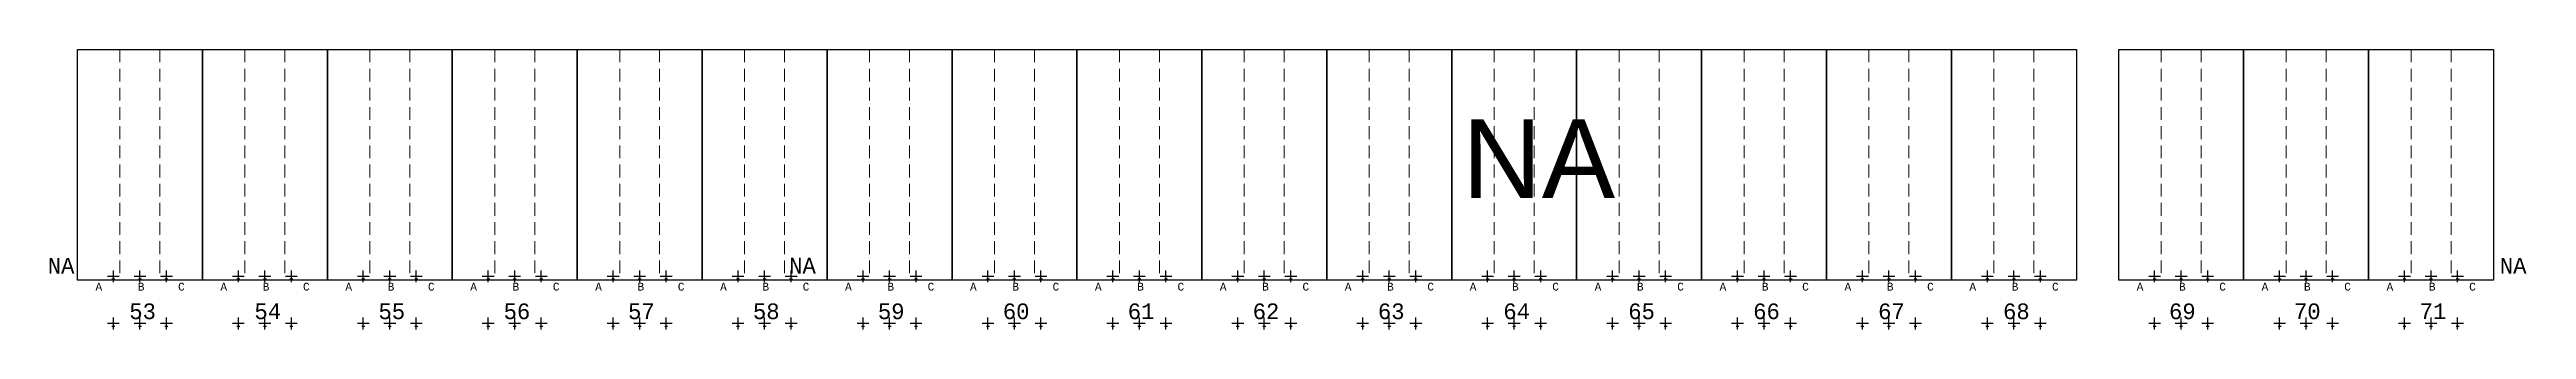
# Model space of a CAD drawing. Header units: millimetres. Extents: x 943 to 655635, y 611 to 177910.
# Drawn here: x 569647 to 632596, y 170793 to 177910 of the extents above; entities that cross this region are included whole.
import ezdxf

# ---------------------------------------------------------------- set-up
doc = ezdxf.new("R2010")
doc.units = ezdxf.units.MM
doc.linetypes.add('DASHED', pattern=[0.75, 0.5, -0.25])
doc.layers.add('Bin location transponder', color=250, linetype='Continuous')
doc.layers.add('WF_numbers', color=6, linetype='Continuous')
for name, color, linetype, lineweight in [('WF transponder', 3, 'Continuous', 30), ('WF_all_bays', 5, 'Continuous', 30), ('WF_text', 252, 'Continuous', 30)]:
    doc.layers.add(name, color=color, linetype=linetype, lineweight=lineweight)
doc.styles.add('WF_txt', font='consola.ttf')
doc.styles.add('WF_txt_notes', font='arial.ttf')

msp = doc.modelspace()

# ---------------------------------------------------------------- texts
at = {"layer": 'WF_numbers', "linetype": 'DASHED', "char_height": 400, "style": 'WF_txt'}
for s, insert, attachment_point in [('NA', (570280, 172614, -324439), 3), ('NA', (589122, 172615, -324439), 3), ('NA', (632597, 172614, -324439), 3), ('53', (571674, 171455, -162219), 1), ('54', (574854, 171455, -162219), 1), ('55', (578007, 171455, -162219), 1), ('56', (581187, 171455, -162219), 1), ('57', (584349, 171455, -162219), 1), ('58', (587524, 171455, -162219), 1), ('59', (590699, 171455, -162219), 1), ('60', (593874, 171455, -162219), 1), ('61', (597049, 171455, -162219), 1), ('62', (600224, 171455, -162219), 1), ('63', (603407, 171455, -162219), 1), ('64', (606594, 171455, -162219), 1), ('65', (609769, 171455, -162219), 1), ('66', (612944, 171455, -162219), 1), ('67', (616119, 171455, -162219), 1), ('68', (619294, 171455, -162219), 1), ('69', (623512, 171455, -162219), 1), ('70', (626687, 171455, -162219), 1), ('71', (629880, 171455, -162219), 1)]:
    msp.add_mtext_dynamic_manual_height_columns(s, width=423.53, gutter_width=2118, heights=[0], dxfattribs=dict(at, insert=insert, attachment_point=attachment_point))
at = {"layer": 'WF_text', "insert": (605554, 176135, -162581), "char_height": 2000, "attachment_point": 1, "style": 'WF_txt_notes'}
msp.add_mtext_dynamic_manual_height_columns('NA', width=1096.38, gutter_width=2118, heights=[0], dxfattribs=at)

# ---------------------------------------------------------------- blocks, each defined once
blk = doc.blocks.new('Bin location transponder')
at = {"layer": 'Bin location transponder', "color": 3, "lineweight": 30}
for p, q in [((-600, 0), (600, 0)), ((-150, 300), (150, 300)), ((0, 600), (0, -600))]:
    blk.add_line(p, q, dxfattribs=at)
blk = doc.blocks.new('WF 125x231in bay')
at = {"layer": 'WF_all_bays', "linetype": 'DASHED', "lineweight": 5, "ltscale": 650}
for p, q in [((1079, 5867), (1079, 0)), ((2095, 5867), (2095, 0))]:
    blk.add_line(p, q, dxfattribs=at)
at = {"layer": 'WF_all_bays'}
blk.add_lwpolyline([(0, 5867), (3175, 5867), (3175, 0), (0, 0)], close=True, dxfattribs=at)
at = {"layer": 'WF transponder', "xscale": 0.25, "yscale": 0.25, "zscale": 0.25, "rotation": 180.0000000062352}
for p in [(913, 100), (1587, 100), (2261, 100), (913, -1100), (1587, -1100), (2261, -1100)]:
    blk.add_blockref('Bin location transponder', p, dxfattribs=at)
at = {"layer": 'WF_numbers', "linetype": 'DASHED', "char_height": 200, "attachment_point": 1, "rotation": 0, "style": 'WF_txt'}
for s, insert in [('A', (457, -62, -723)), ('B', (1532, -62, -723)), ('C', (2556, -62, -723))]:
    blk.add_mtext_dynamic_manual_height_columns(s, width=423.53, gutter_width=2118, heights=[0], dxfattribs=dict(at, insert=insert))

# ---------------------------------------------------------------- block references
at = {"layer": 'WF_all_bays'}
for p in [(570358, 172043, -162219), (573533, 172043, -162219), (576708, 172043, -162219), (579883, 172043, -162219), (583058, 172043, -162219), (586233, 172043, -162219), (589408, 172043, -162219), (592583, 172043, -162219), (595758, 172043, -162219), (598933, 172043, -162219), (602108, 172043, -162219), (605283, 172043, -162219), (608458, 172043, -162219), (611633, 172043, -162219), (614808, 172043, -162219), (617983, 172043, -162219), (622234, 172043, -162219), (625409, 172043, -162219), (628584, 172043, -162219)]:
    msp.add_blockref('WF 125x231in bay', p, dxfattribs=at)

msp.set_redraw_order([(e.dxf.handle, doc.entitydb.next_handle()) for e in msp.query("TEXT MTEXT ATTDEF DIMENSION ARC_DIMENSION")])  # texts and dimensions are drawn at this point

doc.saveas('drawing.dxf')
